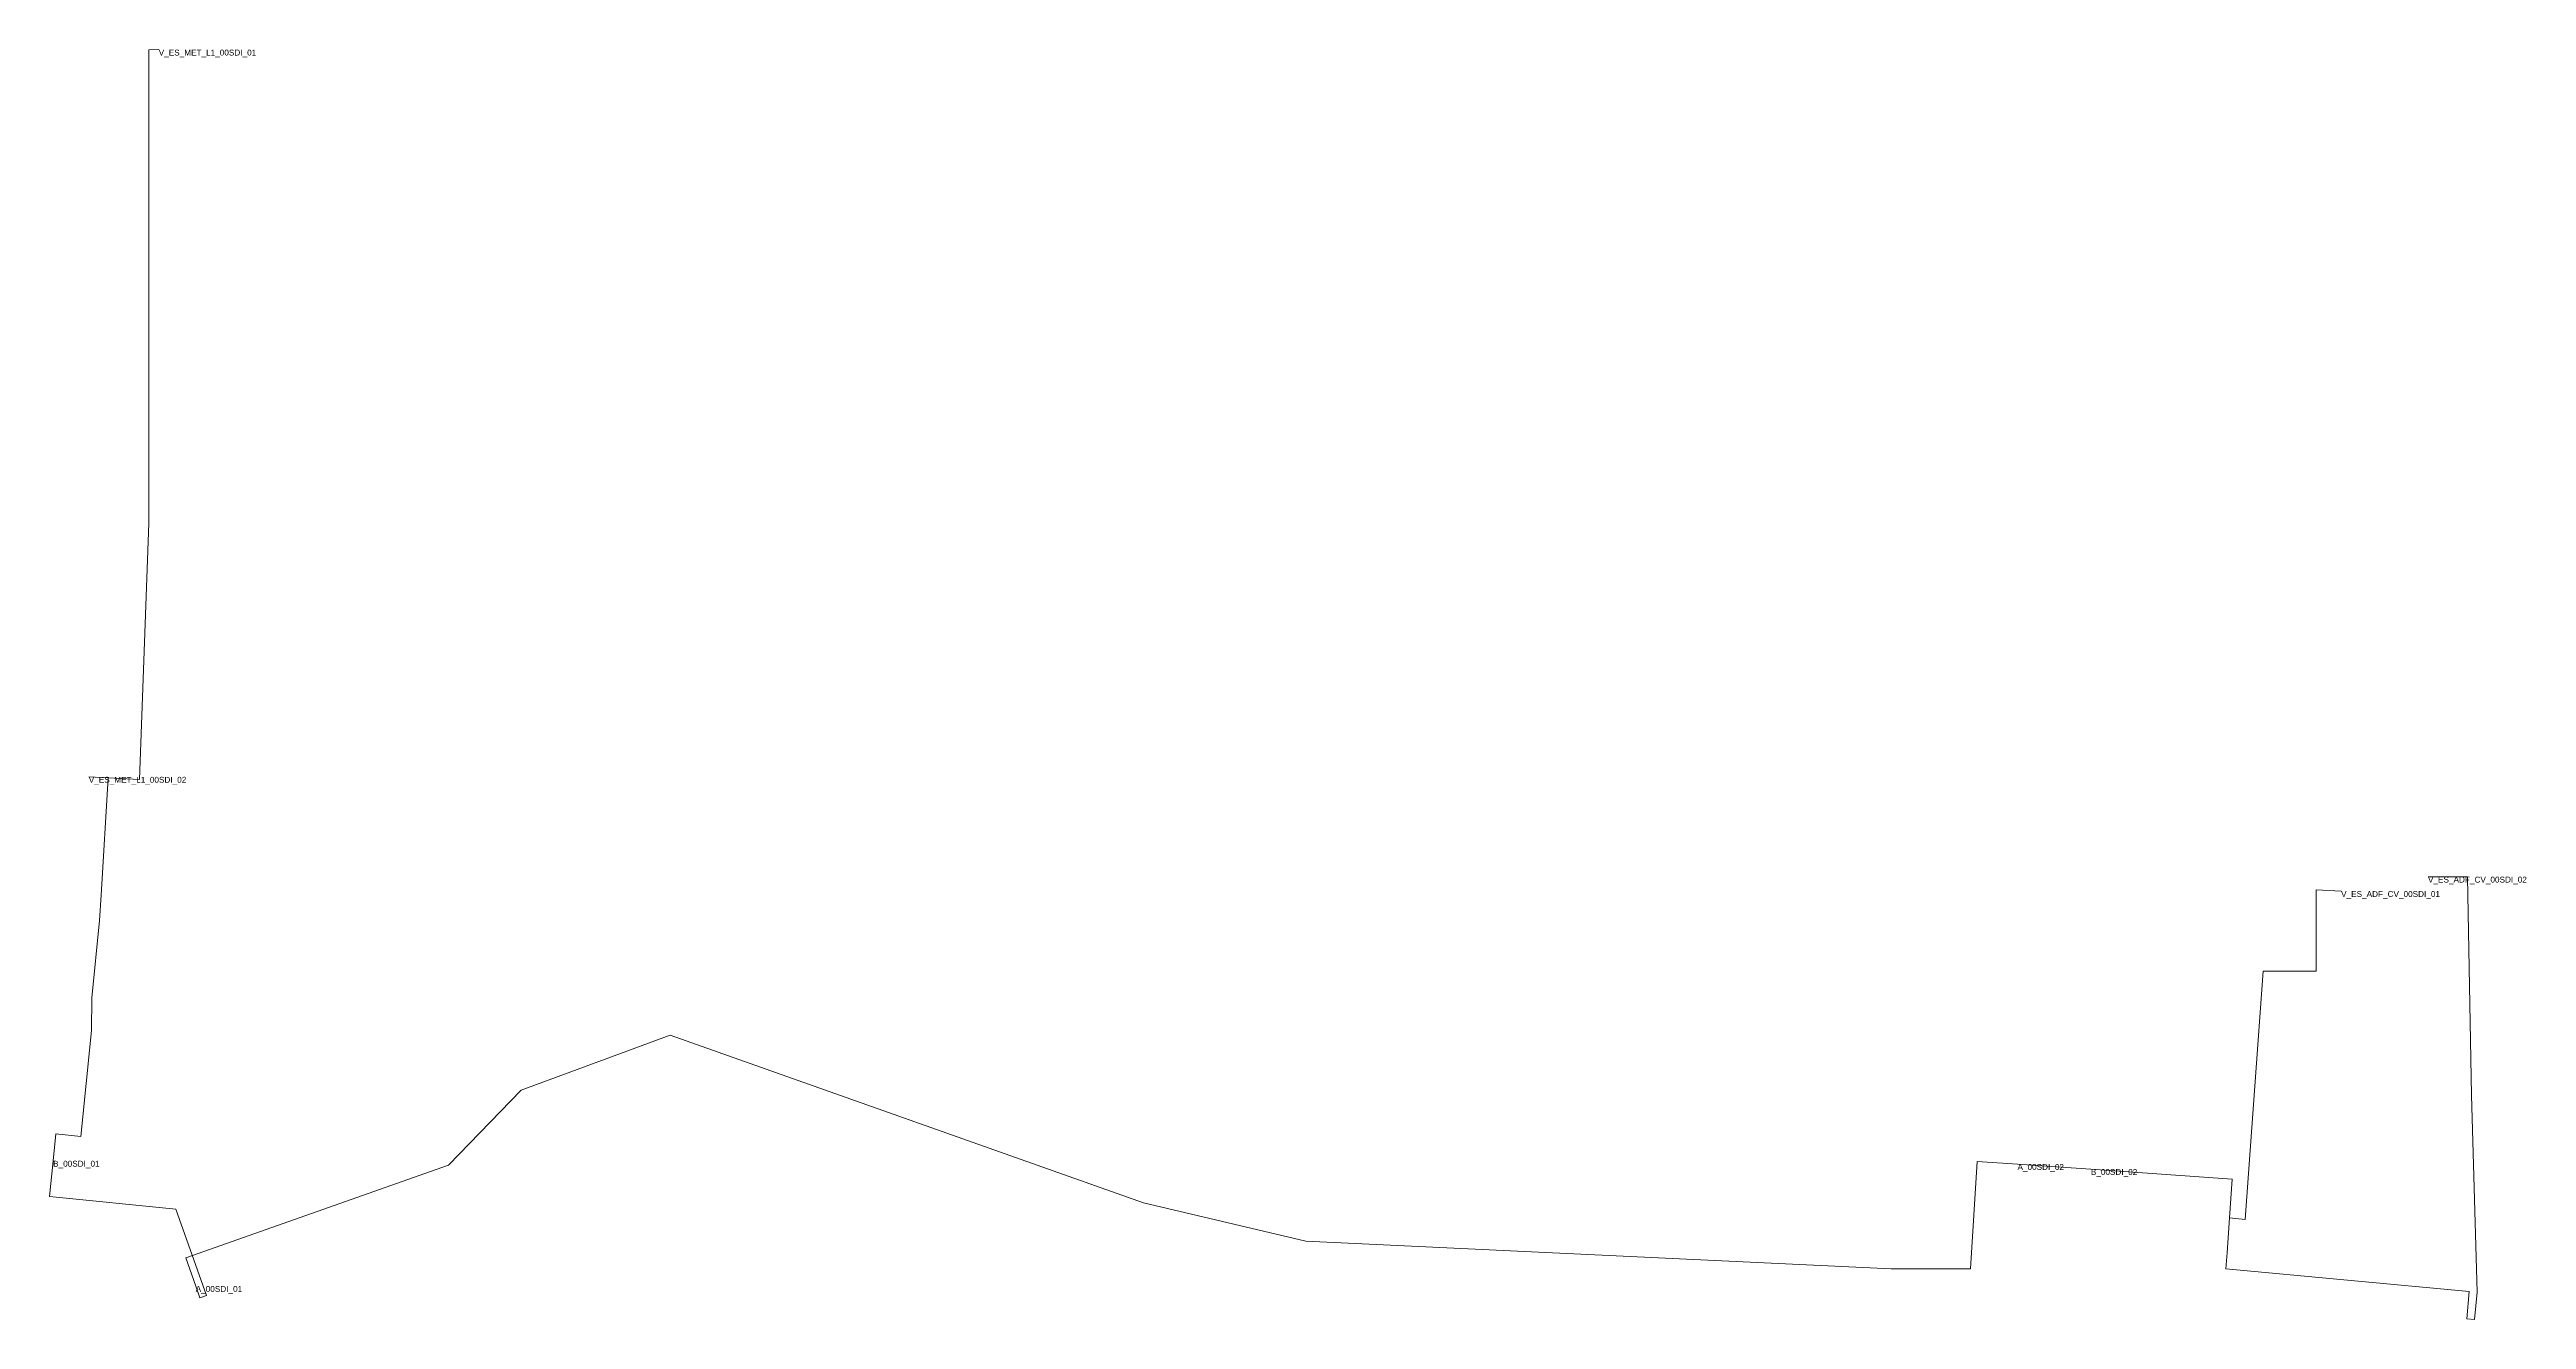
# Model space of a CAD drawing. Header units: metres. Extents: x 432421 to 432632, y 4587466 to 4587574.
import ezdxf
from ezdxf.enums import TextEntityAlignment as Align

# ---------------------------------------------------------------- set-up
doc = ezdxf.new("R2010")
doc.units = ezdxf.units.M
doc.header["$MEASUREMENT"] = 0
for name, color, linetype, lineweight, true_color in [('01_A_AccesTren_t', 40, 'Continuous', 0, 0xffd600), ('01_C_AccesExt_t', 251, 'Continuous', 0, 0x646464), ('01_C_CarrerHoritzontal_l', 251, 'Continuous', 0, 0x646464), ('01_C_CarrerRampaD_l', 251, 'Continuous', 0, 0x646464), ('01_I_Ascensor_l', 251, 'Continuous', 0, 0x646464), ('01_I_AscensorD_l', 251, 'Continuous', 0, 0x646464), ('01_I_BarreraTarifaria_t', 251, 'Continuous', 0, 0x646464), ('01_I_Horitzontal_l', 251, 'Continuous', 0, 0x646464), ('01_I_HoritzontalD_l', 251, 'Continuous', 0, 0x646464), ('01_I_Rampa_l', 251, 'Continuous', 0, 0x646464)]:
    doc.layers.add(name, color=color, linetype=linetype, lineweight=lineweight, true_color=true_color)
doc.styles.add('Style-Arial', font='arial.ttf')

msp = doc.modelspace()

# ---------------------------------------------------------------- linework, layer by layer
at = {"layer": '01_C_CarrerHoritzontal_l', "flags": 128}
for points in [[(432433.481909, 4587468.369), (432432.638761, 4587470.758705), (432455.014586, 4587478.653459), (432461.203408, 4587485.065739), (432473.903937, 4587489.728469), (432514.232549, 4587475.457688), (432528.085611, 4587472.187551), (432577.947551, 4587469.834478)], [(432581.333724, 4587469.834478), (432584.719898, 4587469.834478), (432585.273956, 4587478.966053), (432588.711617, 4587478.757474)]]:
    msp.add_lwpolyline(points, dxfattribs=at)
at = {"layer": '01_C_CarrerRampaD_l'}
msp.add_line((432577.947551, 4587469.834478), (432581.333724, 4587469.834478), dxfattribs=at)
at = {"layer": '01_I_Ascensor_l'}
for p, q in [((432424.644865, 4587492.911385, -20), (432424.596844, 4587490.133881, -10)), ((432433.839524, 4587467.355423), (432434.39446, 4587467.551218, -10))]:
    msp.add_line(p, q, dxfattribs=at)
at = {"layer": '01_I_AscensorD_l'}
for p, q in [((432606.775703, 4587474.164839), (432606.590786, 4587471.18124, 10)), ((432606.775703, 4587474.164839), (432608.118415, 4587474.035746, -10)), ((432626.995857, 4587465.583979, 10), (432627.66435, 4587465.519831, -10))]:
    msp.add_line(p, q, dxfattribs=at)
at = {"layer": '01_I_Horitzontal_l'}
for p, q in [((432426.011261, 4587511.669543, -20), (432424.371671, 4587511.74183, -20)), ((432425.427546, 4587501.669543, -20), (432426.011261, 4587511.669543, -20)), ((432424.644865, 4587492.911385, -20), (432425.287112, 4587499.505486, -20)), ((432433.481909, 4587468.369), (432433.839524, 4587467.355423))]:
    msp.add_line(p, q, dxfattribs=at)
at = {"layer": '01_I_Horitzontal_l', "flags": 128}
for points, elevation in [([(432426.011261, 4587511.669543), (432428.706493, 4587511.525052), (432429.50174, 4587533.355862), (432429.50174, 4587573.672784), (432430.330681, 4587573.690688)], -20), ([(432421.331497, 4587479.037777), (432421.559538, 4587481.330186), (432423.699903, 4587481.11727), (432423.699903, 4587481.11727), (432424.596844, 4587490.133881)], -10), ([(432434.39446, 4587467.551218), (432431.796286, 4587474.908989), (432421.027344, 4587475.980246), (432421.331497, 4587479.037777)], -10)]:
    msp.add_lwpolyline(points, dxfattribs=dict(at, elevation=elevation))
at = {"layer": '01_I_HoritzontalD_l'}
msp.add_line((432588.711617, 4587478.757474), (432594.961646, 4587478.333254), dxfattribs=at)
at = {"layer": '01_I_HoritzontalD_l', "flags": 128}
for points, elevation in [([(432608.118415, 4587474.035746), (432609.637859, 4587495.182064), (432614.173624, 4587495.182064), (432614.173624, 4587502.103362), (432616.287687, 4587502.009812)], -10), ([(432627.66435, 4587465.519831), (432627.886435, 4587467.834196), (432627.405427, 4587484.624074), (432627.049926, 4587503.236873), (432623.691595, 4587503.236873)], -10), ([(432606.590786, 4587471.18124), (432606.464802, 4587469.83798), (432627.212333, 4587467.892071), (432626.995857, 4587465.583979)], 10)]:
    msp.add_lwpolyline(points, dxfattribs=dict(at, elevation=elevation))
msp.add_lwpolyline([(432594.961646, 4587478.333254), (432607.012999, 4587477.467319), (432606.775703, 4587474.164839)], dxfattribs=at)
at = {"layer": '01_I_Rampa_l'}
msp.add_line((432425.287112, 4587499.505486, -20), (432425.427546, 4587501.669543, -20), dxfattribs=at)

# ---------------------------------------------------------------- texts
at = {"layer": '01_A_AccesTren_t', "style": 'Style-Arial'}
for s, p in [('V_ES_MET_L1_00SDI_01', (432430.330681, 4587573.690688, -20)), ('V_ES_MET_L1_00SDI_02', (432424.371671, 4587511.74183, -20)), ('V_ES_ADF_CV_00SDI_01', (432616.287687, 4587502.009812, -10)), ('V_ES_ADF_CV_00SDI_02', (432623.691595, 4587503.236873, -10))]:
    msp.add_text(s, height=0.5, dxfattribs=at).set_placement(p, align=Align.TOP_LEFT)
at = {"layer": '01_C_AccesExt_t', "style": 'Style-Arial'}
for s, p in [('A_00SDI_02', (432588.711617, 4587478.757474)), ('A_00SDI_01', (432433.481909, 4587468.369))]:
    msp.add_text(s, height=0.5, dxfattribs=at).set_placement(p, align=Align.TOP_LEFT)
at = {"layer": '01_I_BarreraTarifaria_t', "style": 'Style-Arial'}
for s, p in [('B_00SDI_01', (432421.331497, 4587479.037777, -10)), ('B_00SDI_02', (432594.961646, 4587478.333254))]:
    msp.add_text(s, height=0.5, dxfattribs=at).set_placement(p, align=Align.TOP_LEFT)

doc.saveas('drawing.dxf')
